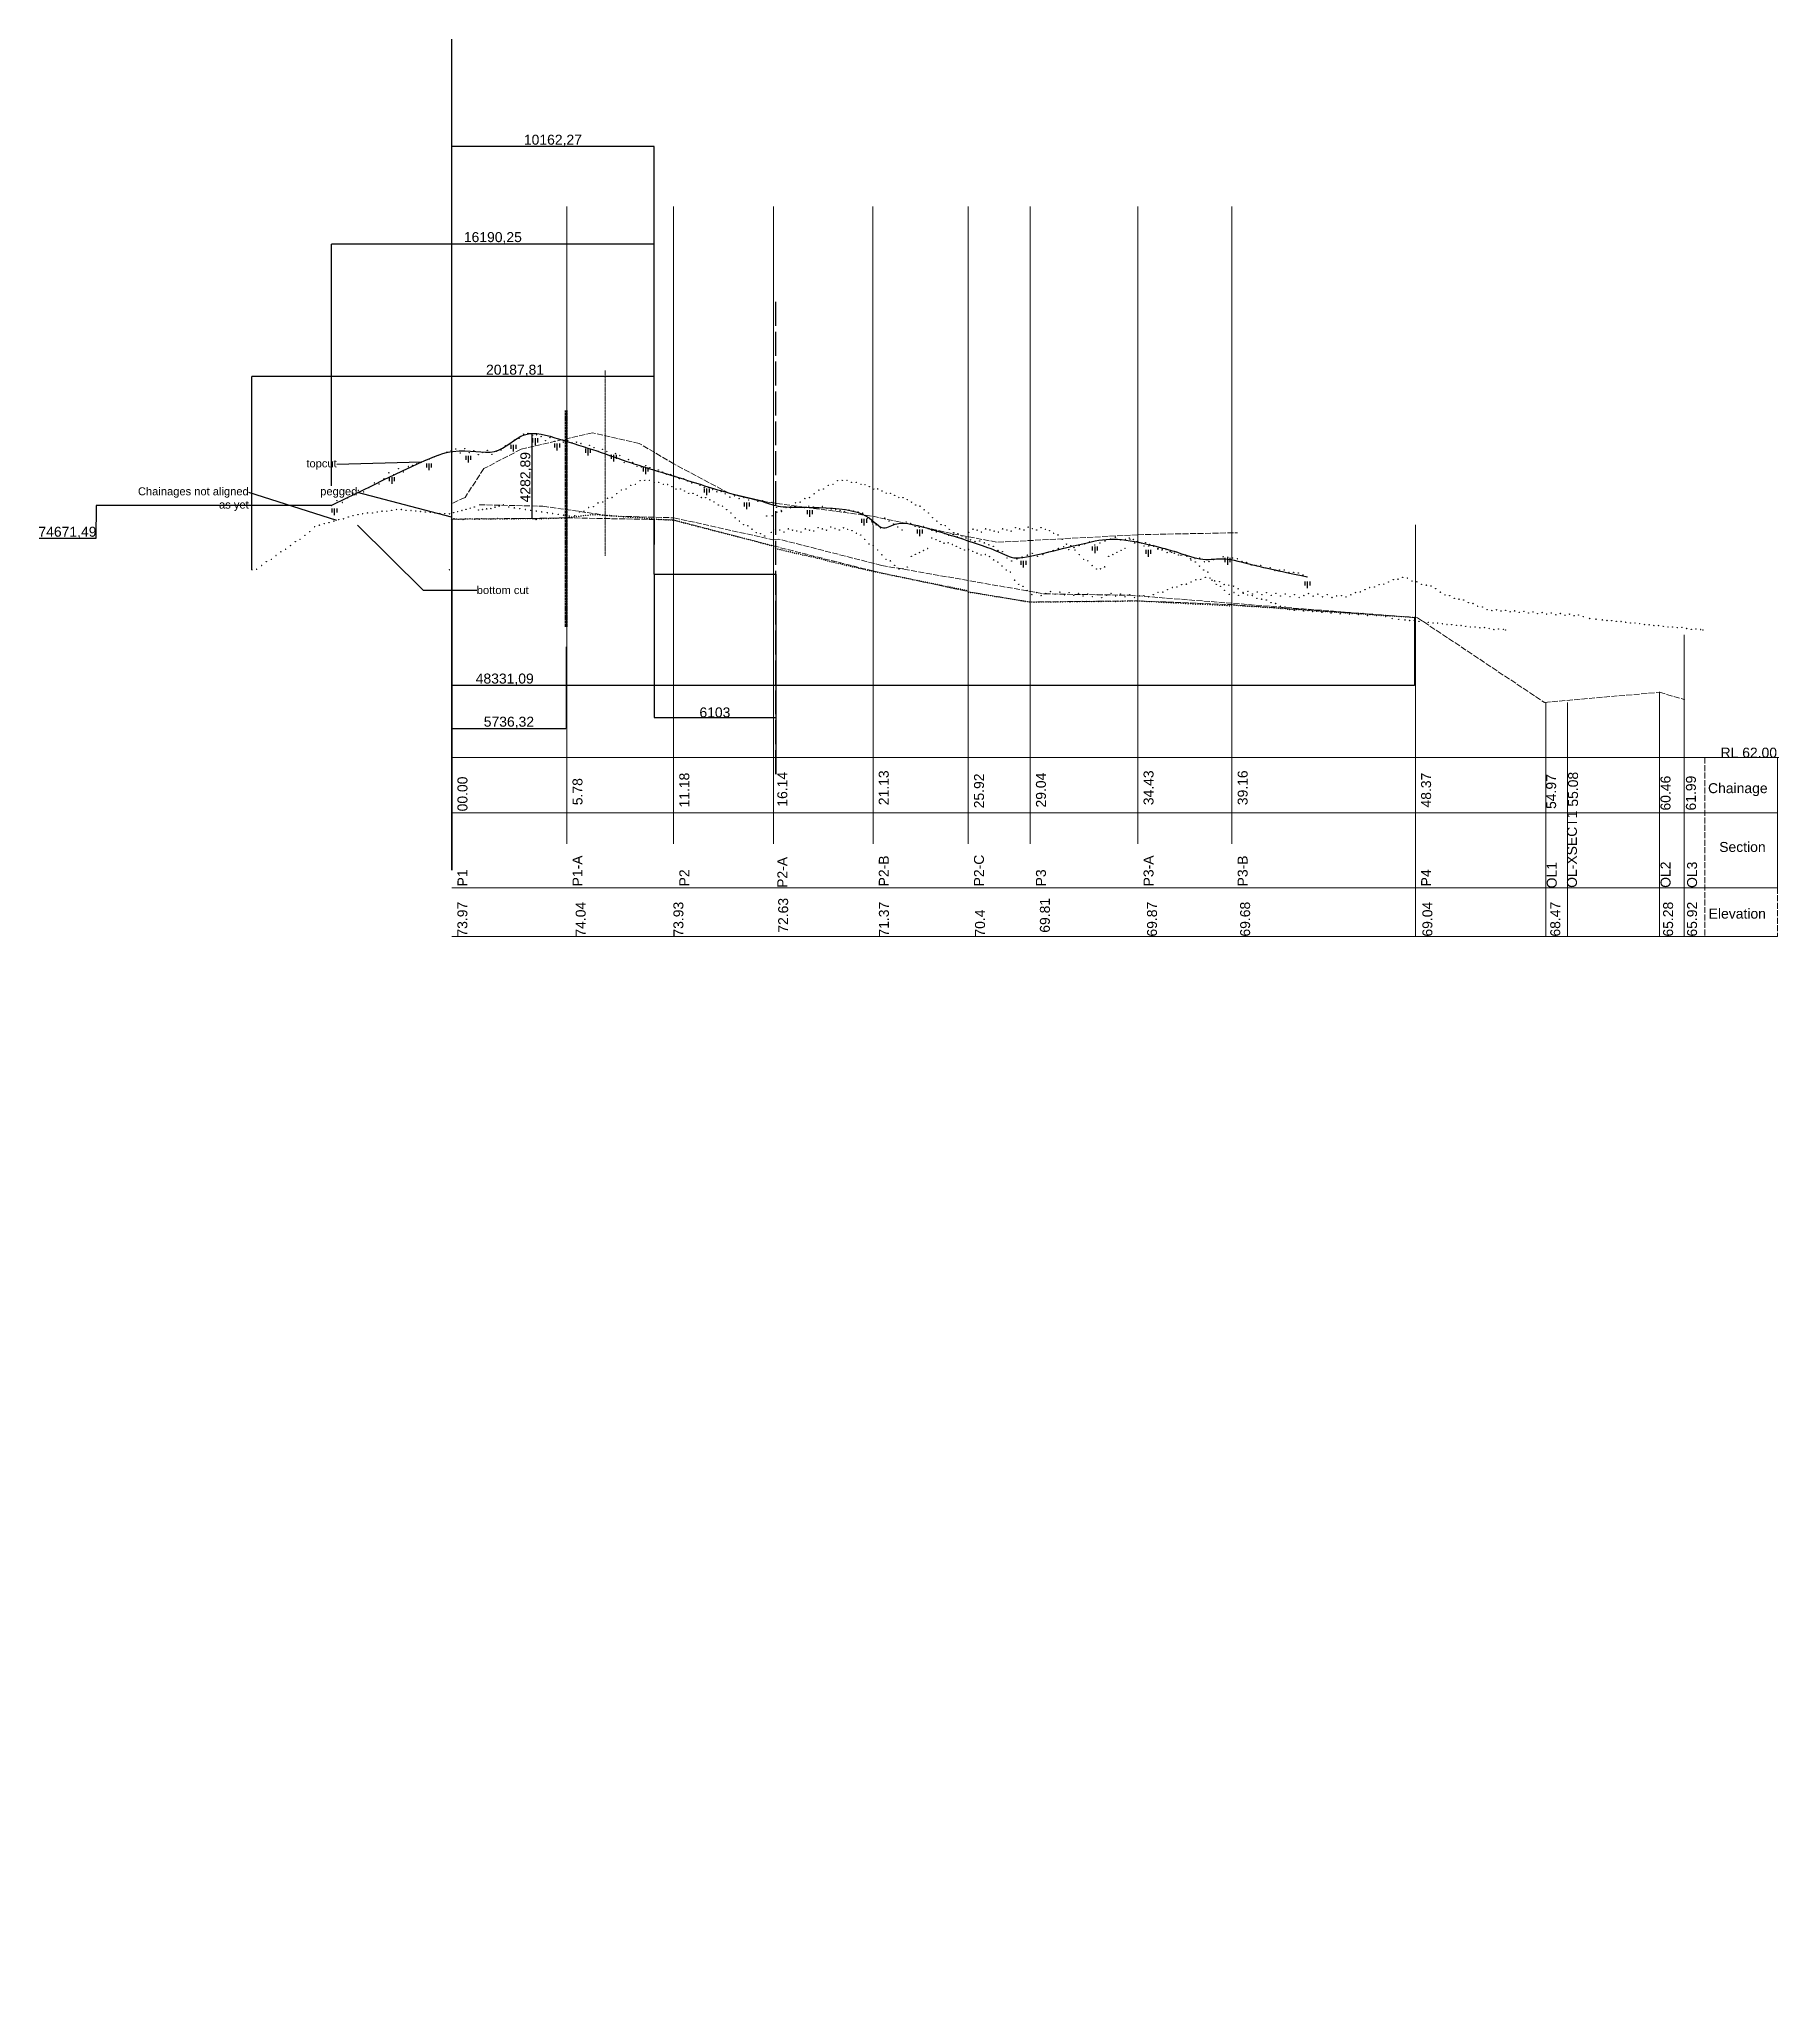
# Model space of a CAD drawing. Header units: millimetres. Extents: x -20594 to 247192, y 0 to 159211.
# Drawn here: x -20594 to 66737, y 0 to 98082 of the extents above; entities that cross this region are included whole.
import ezdxf
from ezdxf import colors
from ezdxf.entities.mleader import LeaderData, LeaderLine
from ezdxf.math import Vec2, Vec3

# ---------------------------------------------------------------- set-up
doc = ezdxf.new("R2010")
doc.units = ezdxf.units.MM
doc.header["$PDMODE"] = 35
doc.header["$PDSIZE"] = 10
doc.linetypes.add('ACAD_ISO02W100', pattern=[15, 12, -3])
doc.layers.add('VIEWPORTS', color=7, linetype='Continuous')
doc.styles.get("Standard").update_dxf_attribs({"font": 'arial.ttf'})
doc.dimstyles.new('ISO-25', dxfattribs={"dimtxt": 2.5, "dimasz": 2.5, "dimexe": 1.25, "dimexo": 0.625, "dimtad": 1, "dimtxsty": 'Standard', "dimcen": 2.5, "dimadec": 0, "dimazin": 0, "dimtfac": 1, "dimtmove": 0, "dimatfit": 3, "dimfxl": 1, "dimarcsym": 0})

msp = doc.modelspace()

# ---------------------------------------------------------------- texts
at = {"linetype": 'ACAD_ISO02W100', "lineweight": 0}
for s, p in [('RL 62.00', (63807.928, 62011.523)), ('Chainage', (63179.286, 60228.488)), ('Section', (63740.807, 57277.379)), ('Elevation', (63211.762, 53929.726))]:
    msp.add_text(s, height=500, dxfattribs=at).set_placement(p)
for s, p in [('P1               00.00', (906.681, 55547.092)), ('P1-A             5.78', (6680.906, 55547.092)), ('P2                11.18', (12042.633, 55547.092)), ('P2-A             16.14', (16962.353, 55473.601)), ('P2-B             21.13', (22054.242, 55547.092)), ('P2-C            25.92', (26833.448, 55547.092)), ('P3                29.04', (29943.919, 55547.092)), ('P3-A             34.43', (35344.635, 55547.092)), ('P3-B             39.16', (40067.847, 55547.092)), ('P4                48.37', (49277.053, 55547.092)), ('                     54.97', (55553.316, 55359.873)), ('                     55.08', (56652.67, 55474.292)), ('                    60.46', (61295.015, 55474.353)), ('                    61.99', (62569.183, 55474.393)), ('OL-XSECT1', (56598.192, 55474.282)), ('OL1', (55584.626, 55447.617)), ('OL2', (61296.493, 55474.361)), ('OL3', (62627.476, 55469.578)), (' 72.63', (17004.887, 53026.953)), (' 69.81', (30141.746, 53027.174)), ('73.97', (904.023, 53026.671)), ('74.04', (6840.69, 53026.773)), ('73.93', (11746.536, 53026.858)), ('71.37', (22060.561, 53027.035)), ('70.4', (26884.977, 53027.118)), ('69.87', (35518.637, 53027.266)), ('69.68', (40192.628, 53027.346)), ('69.04', (49341.785, 53027.503)), ('68.47', (55758.781, 53027.614)), ('65.28', (61424.451, 53027.711)), ('65.92', (62626.847, 53027.732))]:
    msp.add_text(s, height=500, rotation=90, dxfattribs=at).set_placement(p)

# ---------------------------------------------------------------- blocks, each defined once
blk = doc.blocks.new('*D2')
at = {"color": 0, "lineweight": -2, "transparency": 16777216}
for p, q in [((116, 73982), (116, 92683)), ((10275, 92682), (118, 92682)), ((10278, 73964), (10278, 92683))]:
    blk.add_line(p, q, dxfattribs=at)
at = {"color": 0, "transparency": 16777216}
for points in [[(118, 92683), (118, 92682), (116, 92682)], [(10275, 92683), (10275, 92682), (10278, 92682)]]:
    blk.add_solid(points, dxfattribs=at)
at = {"layer": 'Defpoints', "color": 0, "transparency": 16777216}
for p in [(116, 92682), (116, 73982), (10278, 73963)]:
    blk.add_point(p, dxfattribs=at)
at = {"color": 0, "transparency": 16777216, "insert": (5197, 92983), "char_height": 500, "attachment_point": 5}
blk.add_mtext('10162,27', dxfattribs=at)
blk = doc.blocks.new('*D3')
at = {"color": 0, "lineweight": -2, "transparency": 16777216}
for p, q in [((-9910, 71441), (-9910, 81139)), ((10275, 81137), (-9907, 81137)), ((10278, 75833), (10278, 81139))]:
    blk.add_line(p, q, dxfattribs=at)
at = {"color": 0, "lineweight": 100, "transparency": 16777216}
for points in [[(-9907, 81138), (-9907, 81137), (-9910, 81137)], [(10275, 81138), (10275, 81137), (10278, 81137)]]:
    blk.add_solid(points, dxfattribs=at)
at = {"layer": 'Defpoints', "color": 0, "lineweight": 100, "transparency": 16777216}
for p in [(-9910, 81137), (10278, 75832), (-9910, 71441)]:
    blk.add_point(p, dxfattribs=at)
at = {"color": 0, "transparency": 16777216, "insert": (3297, 81439), "char_height": 500, "attachment_point": 5}
blk.add_mtext('20187,81', dxfattribs=at)
blk = doc.blocks.new('*D4')
at = {"color": 0, "lineweight": -2, "transparency": 16777216}
for p, q in [((-5912, 75659), (-5912, 87794)), ((10275, 87793), (-5910, 87793)), ((10278, 80798), (10278, 87794))]:
    blk.add_line(p, q, dxfattribs=at)
at = {"color": 0, "lineweight": 100, "transparency": 16777216}
for points in [[(-5910, 87794), (-5910, 87793), (-5912, 87793)], [(10275, 87794), (10275, 87793), (10278, 87793)]]:
    blk.add_solid(points, dxfattribs=at)
at = {"layer": 'Defpoints', "color": 0, "lineweight": 100, "transparency": 16777216}
for p in [(-5912, 87793), (10278, 80797), (-5912, 75658)]:
    blk.add_point(p, dxfattribs=at)
at = {"color": 0, "transparency": 16777216, "insert": (2183, 88094), "char_height": 500, "attachment_point": 5}
blk.add_mtext('16190,25', dxfattribs=at)
blk = doc.blocks.new('*D5')
at = {"color": 0, "lineweight": -2, "transparency": 16777216}
for p, q in [((118, 73487), (118, 65632)), ((48449, 69042), (48449, 65632)), ((48447, 65633), (121, 65633))]:
    blk.add_line(p, q, dxfattribs=at)
at = {"color": 0, "lineweight": 100, "transparency": 16777216}
for points in [[(121, 65633), (121, 65633), (118, 65633)], [(48447, 65633), (48447, 65633), (48449, 65633)]]:
    blk.add_solid(points, dxfattribs=at)
at = {"layer": 'Defpoints', "color": 0, "lineweight": 100, "transparency": 16777216}
for p in [(118, 73488), (48449, 69042), (118, 65633)]:
    blk.add_point(p, dxfattribs=at)
at = {"color": 0, "transparency": 16777216, "insert": (2779, 65934), "char_height": 500, "attachment_point": 5}
blk.add_mtext('48331,09', dxfattribs=at)
blk = doc.blocks.new('*D6')
at = {"color": 0, "lineweight": -2, "transparency": 16777216}
for p, q in [((3944, 78288), (4160, 78288)), ((4159, 74008), (4159, 78286)), ((4394, 74005), (4158, 74005))]:
    blk.add_line(p, q, dxfattribs=at)
at = {"color": 0, "lineweight": 100, "transparency": 16777216}
for points in [[(4159, 78286), (4159, 78286), (4159, 78288)], [(4159, 74008), (4159, 74008), (4159, 74005)]]:
    blk.add_solid(points, dxfattribs=at)
at = {"layer": 'Defpoints', "color": 0, "lineweight": 100, "transparency": 16777216}
for p in [(3943, 78288), (4159, 78288), (4395, 74005)]:
    blk.add_point(p, dxfattribs=at)
at = {"color": 0, "transparency": 16777216, "insert": (3858, 76089), "char_height": 500, "attachment_point": 5, "rotation": 90}
blk.add_mtext('4282,89', dxfattribs=at)
blk = doc.blocks.new('*D7')
at = {"color": 0, "lineweight": -2, "transparency": 16777216}
for p, q in [((10278, 71222), (10278, 64020)), ((16381, 71222), (16381, 64020)), ((10280, 64021), (16378, 64021))]:
    blk.add_line(p, q, dxfattribs=at)
at = {"color": 0, "lineweight": 100, "transparency": 16777216}
for points in [[(10280, 64021), (10280, 64020), (10278, 64021)], [(16378, 64021), (16378, 64020), (16381, 64021)]]:
    blk.add_solid(points, dxfattribs=at)
at = {"layer": 'Defpoints', "color": 0, "lineweight": 100, "transparency": 16777216}
for p in [(10278, 71222), (16381, 71222), (16381, 64021)]:
    blk.add_point(p, dxfattribs=at)
at = {"color": 0, "transparency": 16777216, "insert": (13329, 64277), "char_height": 500, "attachment_point": 5}
blk.add_mtext('6103', dxfattribs=at)
blk = doc.blocks.new('*D8')
at = {"color": 0, "lineweight": -2, "transparency": 16777216}
for p, q in [((-17734, 74671), (-17739, 73003)), ((-5913, 74671), (-17734, 74671)), ((-17739, 73003), (-20594, 73003))]:
    blk.add_line(p, q, dxfattribs=at)
at = {"layer": 'Defpoints', "color": 0, "lineweight": 100, "transparency": 16777216}
for p in [(-5912, 74671), (-17744, 73003), (0, 0)]:
    blk.add_point(p, dxfattribs=at)
at = {"color": 0, "transparency": 16777216, "insert": (-19170, 73304), "char_height": 500, "attachment_point": 5}
blk.add_mtext('74671,49', dxfattribs=at)
blk = doc.blocks.new('*D9')
at = {"color": 0, "lineweight": -2, "ltscale": 100, "transparency": 16777216}
for p, q in [((121, 67581), (121, 63465)), ((5857, 67581), (5857, 63465)), ((123, 63466), (5854, 63466))]:
    blk.add_line(p, q, dxfattribs=at)
at = {"color": 0, "lineweight": 100, "ltscale": 100, "transparency": 16777216}
for points in [[(123, 63466), (123, 63466), (121, 63466)], [(5854, 63466), (5854, 63466), (5857, 63466)]]:
    blk.add_solid(points, dxfattribs=at)
at = {"layer": 'Defpoints', "color": 0, "lineweight": 100, "ltscale": 100, "transparency": 16777216}
for p in [(121, 67582), (5857, 67582), (5857, 63466)]:
    blk.add_point(p, dxfattribs=at)
at = {"color": 0, "lineweight": 100, "ltscale": 100, "transparency": 16777216, "insert": (2989, 63767), "char_height": 500, "attachment_point": 5}
blk.add_mtext('5736,32', dxfattribs=at)

# ---------------------------------------------------------------- dimensions: what is measured, and where the dimension line sits
at = {"color": 30, "true_color": 0xf8991e}
for base, p1, p2, picture, middle in [((115.652, 92682.168), (10277.918, 73963.147), (115.652, 73981.523), '*D2', (5196.785, 92682.168)), ((-5912.334, 87793.149), (10277.918, 80797.235), (-5912.334, 75658.133), '*D4', (2182.792, 87793.149)), ((-9909.893, 81137.427), (10277.918, 75832.473), (-9909.893, 71440.72), '*D3', (3297.402, 81137.427)), ((118.152, 65633.07), (48449.238, 69042.228), (118.152, 73487.678), '*D5', (2779.021, 65633.07)), ((16380.918, 64020.913), (10277.918, 71222.348), (16380.918, 71222.348), '*D7', (13329.418, 64020.913))]:
    dim = msp.add_linear_dim(base=base, p1=p1, p2=p2, dimstyle='ISO-25', override={"dimtxt": 500}, dxfattribs=at)
    dim.commit()
    dim.dimension.update_dxf_attribs({"geometry": picture, "text_midpoint": middle, "dimtype": 160})
dim = msp.add_linear_dim(base=(4159.019000701, 78288.079), p1=(4394.759175567, 74005.194), p2=(3942.966802779, 78288.079), angle=90, dimstyle='ISO-25', override={"dimtxt": 500}, dxfattribs=at)
dim.commit()
dim.dimension.update_dxf_attribs({"geometry": '*D6', "text_midpoint": (4159.019000701, 76088.838788322), "dimtype": 160})
dim = msp.add_ordinate_dim(feature_location=(-5912.334, 74671.49), offset=(-11831.76, -1668.292), dtype=0, origin=(0, 0), dimstyle='ISO-25', override={"dimtxt": 500}, dxfattribs=at)
dim.commit()
dim.dimension.update_dxf_attribs({"geometry": '*D8', "text_midpoint": (-19169.515, 73304.301)})
at = {"color": 4, "lineweight": 100, "ltscale": 100}
dim = msp.add_linear_dim(base=(5856.968, 63466.078), p1=(120.652, 67582.009), p2=(5856.968, 67582.009), dimstyle='ISO-25', override={"dimtxt": 500}, dxfattribs=at)
dim.commit()
dim.dimension.update_dxf_attribs({"geometry": '*D9', "text_midpoint": (2988.81, 63767.181)})

# ---------------------------------------------------------------- linework, layer by layer
at = {"color": 30, "true_color": 0xf8991e}
msp.add_line((120.652, 56357.962), (120.652, 98081.712), dxfattribs=at)
at = {"color": 7, "linetype": 'Continuous', "lineweight": 0}
for p, q in [((119.263, 89675.179), (121.319, 57675.743)), ((5896.107, 89675.179), (5896.149, 57675.842)), ((11257.834, 89675.179), (11257.834, 57675.934)), ((16263.031, 89675.179), (16263.031, 57676.02)), ((21252.847, 89675.179), (21268.744, 57676.106)), ((26048.649, 89675.179), (26048.649, 57676.188)), ((29159.12, 89675.179), (29159.12, 57676.242)), ((34559.836, 89675.179), (34559.836, 57676.334)), ((39283.048, 89675.179), (39283.14, 57676.415)), ((16053.572, 74821.624), (14038.607, 75281.684)), ((116.213, 62011.523), (66737.089, 62011.523)), ((116.419, 59238.43), (66664.34, 59243.052))]:
    msp.add_line(p, q, dxfattribs=at)
at = {"color": 40, "true_color": 0xf8d731}
for p, q in [((10277.918, 71222.348), (10277.918, 89660.003)), ((115.652, 71222.348), (115.652, 79764.013)), ((3083.253, 77720.6), (3083.253, 77518.207)), ((3203.267, 77720.6), (3203.267, 77383.279)), ((3330.781, 77720.6), (3330.781, 77518.207)), ((4179.81, 78039.853), (4179.81, 77837.46)), ((4299.824, 78039.853), (4299.824, 77702.532)), ((4427.338, 78039.853), (4427.338, 77837.46)), ((5279.492, 77773.582), (5279.492, 77571.189)), ((5399.505, 77773.582), (5399.505, 77436.26)), ((5527.02, 77773.582), (5527.02, 77571.189)), ((6827.716, 77517.909), (6827.716, 77315.516)), ((6947.73, 77517.909), (6947.73, 77180.587)), ((7075.244, 77517.909), (7075.244, 77315.516)), ((-1155.144, 76781.535), (-1155.144, 76579.142)), ((-1035.13, 76781.535), (-1035.13, 76444.213)), ((-907.615, 76781.535), (-907.615, 76579.142)), ((819.272, 77160.986), (819.272, 76958.593)), ((939.286, 77160.986), (939.286, 76823.664)), ((1066.8, 77160.986), (1066.8, 76958.593)), ((8122.394, 77206.535), (8122.394, 77004.142)), ((8242.407, 77206.535), (8242.407, 76869.213)), ((8369.922, 77206.535), (8369.922, 77004.142)), ((9722.028, 76580.586), (9722.028, 76378.193)), ((9842.042, 76580.586), (9842.042, 76243.264)), ((9969.556, 76580.586), (9969.556, 76378.193)), ((-3015.651, 76085.874), (-3015.651, 75883.481)), ((-2895.637, 76085.874), (-2895.637, 75748.553)), ((-2768.122, 76085.874), (-2768.122, 75883.481)), ((12786.787, 75515.773), (12786.787, 75313.38)), ((12906.801, 75515.773), (12906.801, 75178.451)), ((13034.316, 75515.773), (13034.316, 75313.38)), ((14799.059, 74816.047), (14799.059, 74613.654)), ((14919.073, 74816.047), (14919.073, 74478.725)), ((15046.588, 74816.047), (15046.588, 74613.654)), ((-5900.561, 74524.569), (-5900.561, 74322.176)), ((-5780.548, 74524.569), (-5780.548, 74187.248)), ((-5653.033, 74524.569), (-5653.033, 74322.176)), ((115.652, 73981.523), (115.652, 72615.087)), ((10277.918, 73994.167), (10277.918, 72710.826)), ((17955.232, 74440.056), (17955.232, 74237.663)), ((18075.245, 74440.056), (18075.245, 74102.735)), ((18202.76, 74440.056), (18202.76, 74237.663)), ((20682.619, 74005.325), (20682.619, 73802.932)), ((20802.633, 74005.325), (20802.633, 73668.003)), ((20930.147, 74005.325), (20930.147, 73802.932)), ((115.652, 72615.087), (115.652, 71222.348)), ((23478.169, 73464.771), (23478.169, 73262.378)), ((23598.183, 73464.771), (23598.183, 73127.449)), ((23725.697, 73464.771), (23725.697, 73262.378)), ((32271.23, 72615.027), (32271.23, 72412.634)), ((32391.244, 72615.027), (32391.244, 72277.706)), ((32518.759, 72615.027), (32518.759, 72412.634)), ((28680.65, 71895.867), (28680.65, 71693.474)), ((28800.664, 71895.867), (28800.664, 71558.546)), ((28928.178, 71895.867), (28928.178, 71693.474)), ((34954.056, 72435.484), (34954.056, 72233.091)), ((35074.07, 72435.484), (35074.07, 72098.162)), ((35201.584, 72435.484), (35201.584, 72233.091)), ((38932.339, 72032.53), (38932.339, 71830.137)), ((39052.352, 72032.53), (39052.352, 71695.208)), ((39179.867, 72032.53), (39179.867, 71830.137)), ((10277.918, 71222.348), (16380.918, 71222.348)), ((16380.918, 71222.348), (16380.918, 61188.418)), ((42936.574, 70849.349), (42936.574, 70646.956)), ((43056.588, 70849.349), (43056.588, 70512.028)), ((43184.103, 70849.349), (43184.103, 70646.956)), ((120.652, 65632.653), (120.652, 56357.962))]:
    msp.add_line(p, q, dxfattribs=at)
at = {"color": 30, "linetype": 'ACAD_ISO02W100', "ltscale": 100, "true_color": 0xf8991e}
msp.add_line((16380.918, 61188.418), (16380.918, 84966.998), dxfattribs=at)
at = {"color": 4, "linetype": 'ACAD_ISO02W100', "lineweight": 100}
msp.add_line((5856.968, 68575), (5856.968, 79435.186), dxfattribs=at)
at = {"color": 7, "linetype": 'ACAD_ISO02W100', "lineweight": 0, "ltscale": 25}
for p, q in [((9535.018, 77782.011), (7176.909, 78322.082)), ((11273.245, 76751.877), (9535.018, 77782.011)), ((14038.607, 75281.684), (11273.245, 76751.877))]:
    msp.add_line(p, q, dxfattribs=at)
at = {"color": 30, "true_color": 0xf26722}
msp.add_line((4595.419, 74011.921), (4595.419, 74045.475), dxfattribs=at)
at = {"lineweight": 0, "ltscale": 800}
for p, q in [((48492.255, 73699.946), (48492.53, 57676.574)), ((48487.777, 69050.87), (48488.052, 53027.497)), ((61987.777, 64931.523), (61987.777, 68168.748)), ((55043.016, 64781.523), (55043.016, 53027.61)), ((56120.057, 53027.628), (56120.057, 64781.523)), ((60741.777, 65291.523), (60741.988, 53027.708)), ((61987.777, 64931.523), (61987.982, 53027.729)), ((56119.916, 63650.726), (56120.099, 53027.628))]:
    msp.add_line(p, q, dxfattribs=at)
at = {"linetype": 'ACAD_ISO02W100', "lineweight": 0, "ltscale": 1250}
msp.add_line((66664.34, 62011.523), (66664.34, 55474.258), dxfattribs=at)
at = {"color": 7, "linetype": 'Continuous', "lineweight": 0, "ltscale": 1000}
for p, q in [((116.714, 55473.321), (66664.34, 55474.463)), ((116.714, 53026.666), (66664.34, 53027.809))]:
    msp.add_line(p, q, dxfattribs=at)
at = {"color": 7, "linetype": 'ACAD_ISO02W100', "lineweight": 0, "ltscale": 25}
for points in [[(7176.909, 78322.082), (3604.242, 77491.973), (1734.998, 76521.847), (784.873, 75071.657), (114.786, 74758.616)], [(1495.786, 74708.341), (4695.385, 74631.599), (8112.832, 74141.535)], [(16053.572, 74821.624), (21248.37, 74131.534), (25698.946, 73161.407), (27523.82, 72821.363), (34555.29, 73201.412), (39558.429, 73301.425)], [(114.786, 73981.514), (5140.574, 74031.521), (5891.63, 74051.524), (11253.357, 73941.509), (16258.553, 72641.339), (21248.37, 71381.174), (26044.172, 70341.038), (29154.643, 69820.97), (34555.358, 69880.978), (39278.571, 69690.953), (48487.777, 69050.87)], [(8112.832, 74141.535), (11273.119, 74051.524), (16222.439, 72951.38)], [(21698.006, 71661.211), (16515.509, 72981.384), (16222.914, 72947.301)], [(21698.006, 71661.211), (29878.181, 70231.024), (34133.265, 70162.568), (48596.817, 69030.867)], [(66664.34, 55473.321), (66664.34, 53026.666)]]:
    msp.add_lwpolyline(points, dxfattribs=at)
at = {"color": 6, "linetype": 'ACAD_ISO02W100', "lineweight": 0, "ltscale": 25}
msp.add_lwpolyline([(48596.817, 69030.867), (54964.777, 64781.523), (60741.777, 65291.523), (61987.777, 64931.523)], dxfattribs=at)
at = {"linetype": 'ACAD_ISO02W100', "lineweight": 0, "ltscale": 25}
msp.add_lwpolyline([(63011.039, 62011.523), (63011.193, 53027.747)], dxfattribs=at)
at = {"color": 40, "true_color": 0xf8d731}
msp.add_open_spline([(-5905.649, 74678.171), (-1624.885, 76770.19), (319.749, 77763.438), (2397.564, 76985.412), (3684.984, 78581.758), (5501.627, 78003.534), (7478.123, 77401.506), (9010.607, 76825.498), (11333.705, 76131.276), (14320.319, 75173.161), (15726.636, 74913.734), (16429.794, 74580.358), (17588.636, 74590.614), (20887.516, 74520.432), (21639.388, 73333.163), (22297.979, 73748.757), (22943.198, 73847.939), (24864.426, 73273.522), (27773.161, 72352.338), (28232.489, 71890.308), (30055.06, 72320.925), (32138, 72848.979), (33439.837, 73084.72), (35334.985, 72665.037), (36502.686, 72347.764), (37903.926, 71849.674), (38847.419, 72101.921), (40262.659, 71687.271), (41442.025, 71426.071), (43058.77, 71091.602)], degree=3, dxfattribs=at)
for p in [(319.749, 77507.882), (773.283, 77520.243), (2814.187, 77672.077), (3040.955, 77750.691), (3267.722, 77962.268), (3494.489, 78040.882), (3721.256, 78252.458), (3942.967, 78288.079), (4164.677, 78170.169), (4386.388, 78217.855), (4608.099, 78133.319), (4829.809, 77923.978), (5051.52, 78069.648), (5273.231, 77887.127), (5494.942, 77996.853), (5716.652, 77850.277), (5938.363, 77924.058), (6160.074, 77813.426), (6381.784, 77851.263), (6603.495, 77775.851), (6820.48, 77583.115), (7037.466, 77684.78), (7254.451, 77577.909), (7688.423, 77484.996), (-2550.686, 76518.649), (-2062.709, 76622.553), (-1847.14, 76679.706), (-1631.571, 76763.509), (-1416.002, 76847.312), (-1200.433, 76931.115), (-984.864, 77014.918), (-769.295, 77098.721), (-553.726, 77182.524), (-338.157, 77266.327), (-122.588, 77346.635), (92.981, 77417.95), (546.516, 77303.266), (1000.05, 77315.626), (1226.817, 77424.115), (1453.584, 77219.498), (1680.352, 77327.987), (1907.119, 77436.475), (2133.886, 77231.859), (2360.653, 77381.887), (2587.42, 77460.501), (7471.437, 77394.825), (7905.408, 77378.126), (8122.394, 77206.535), (8339.379, 77285.213), (8556.365, 77178.342), (8773.35, 76827.479), (8990.336, 76978.559), (9207.321, 76829.956), (9424.307, 76639.189), (9641.292, 76604.725), (9858.278, 76669.207), (10068.098, 76562.127), (-4038.342, 75575.818), (-3770.629, 75802.256), (-3526.64, 75744.739), (-3282.652, 76005.817), (-3038.663, 76312.314), (-2794.675, 76209.379), (-2306.697, 76355.424), (10277.918, 76455.046), (10487.739, 76450.441), (10697.559, 76343.361), (10907.379, 76236.28), (11117.199, 76232.875), (11327.019, 76124.595), (11536.839, 76017.515), (11746.66, 76016.181), (11956.48, 75905.829), (12166.3, 75798.749), (12376.12, 75799.487), (12585.94, 75687.064), (12795.761, 75579.983), (13005.581, 75582.793), (-5912.334, 74671.49), (-5644.621, 74910.564), (-5376.908, 74820.109), (-5109.195, 75045.259), (-4841.482, 75282.342), (-4573.768, 75423.113), (-4306.055, 75350.669), (13215.401, 75468.298), (13425.221, 75361.218), (13635.041, 75366.099), (13844.861, 75252.117), (14079.247, 75096.816), (14313.634, 75166.48), (14548.02, 75023.248), (14782.406, 75080.004), (15016.792, 74949.681), (15251.178, 74993.529), (15485.564, 74876.113), (15719.95, 74907.053), (15954.336, 74801.086), (16188.722, 74820.577), (16423.108, 74573.677), (16891.88, 74580.857), (17121.904, 74550.792), (17351.927, 74626.929), (17581.951, 74583.933), (17811.974, 74552.611), (18041.997, 74633.267), (18272.021, 74590.271), (18502.044, 74553.612), (18724.288, 74620.643), (18946.531, 74536.282), (11645.693, 73832.399), (16657.494, 74432.889), (19168.774, 74494.102), (19391.018, 74451.921), (19613.261, 74412.041), (19835.505, 74373.617), (20057.748, 74438.031), (20279.991, 74395.851), (20511.19, 74340.093), (20742.388, 74281.314), (20973.586, 74016.896), (21204.784, 73862.53), (21422.086, 73708.163), (21639.388, 73553.797), (21856.69, 74035.237), (22073.991, 73896.442), (22291.293, 73742.076), (22508.595, 73587.71), (22943.198, 73847.939), (23160.5, 73775.988), (23377.802, 73621.622), (23595.104, 73581.33), (23805.543, 73610.801), (22725.897, 73433.344), (24015.983, 73517.443), (24226.422, 73424.086), (24436.862, 73330.728), (24647.301, 73360.199), (24857.741, 73266.841), (25068.18, 73173.484), (25278.62, 73202.954), (25489.059, 73109.597), (25699.499, 73016.239), (25929.163, 73045.71), (26158.827, 72952.352), (26388.491, 72858.995), (26618.155, 72888.466), (26847.819, 72795.108), (27077.483, 72701.75), (27307.147, 72615.775), (30829.477, 72606.557), (31610.579, 72647.422), (31870.947, 72744.86), (32131.314, 72842.298), (32391.681, 72688.288), (32652.049, 72785.726), (32912.416, 72883.164), (33172.784, 72980.601), (33433.151, 73078.039), (33693.519, 72933.024), (33927.059, 72960.842), (34160.599, 72975.629), (34394.139, 72794.812), (34627.679, 72809.599), (34861.219, 72628.782), (35094.759, 72643.569), (35328.299, 72658.356), (27536.811, 72414.058), (27766.475, 72345.657), (27996.139, 72037.637), (28225.803, 71883.627), (28486.17, 71981.065), (28746.538, 72078.503), (29006.905, 72175.94), (29267.273, 72273.378), (29527.64, 72119.368), (29788.007, 72216.806), (30048.375, 72314.244), (30308.742, 72411.681), (30569.11, 72509.119), (31089.844, 72452.547), (31350.212, 72549.985), (35561.84, 72477.539), (35795.38, 72492.326), (36028.92, 72311.509), (36262.46, 72326.296), (36496, 72341.083), (36729.54, 72160.266), (36963.08, 72175.053), (37196.62, 71994.236), (37430.161, 72009.023), (37663.701, 72023.81), (37897.241, 71842.993), (38133.114, 71857.78), (38368.987, 71956.603), (38604.86, 71983.638), (38840.734, 72095.24), (39076.607, 72073.268), (39312.48, 72032.973), (39548.353, 71992.678), (39784.226, 71856.782), (40020.1, 71816.486), (40255.973, 71680.59), (40491.846, 71655.593), (40727.719, 71661.884), (40963.592, 71537.491), (41199.466, 71543.782), (41435.339, 71419.39), (41671.212, 71425.68), (41907.085, 71431.971), (42142.958, 71307.578), (42378.832, 71313.869), (42614.705, 71282.465), (42850.578, 71175.403), (43052.085, 71084.921), (43052.085, 71084.921)]:
    msp.add_point(p)
at = {"color": 6}
for p in [(9105.95, 75681.718), (9340.343, 75723.786), (9574.737, 75912.677), (9809.131, 75937.765), (10043.525, 75937.484), (10277.918, 75832.473), (10512.312, 75830.984), (10746.706, 75723.903), (10958.396, 75719.298), (11170.086, 75612.218), (1044.79, 74533.712), (1252.441, 74590.481), (2290.693, 74584.094), (2498.344, 74640.863), (2705.994, 74699.779), (2981.935, 74592.155), (3257.876, 74551.026), (6996.406, 74568.992), (7230.8, 74611.059), (7465.193, 74799.95), (7699.587, 74842.018), (7933.981, 75030.909), (8168.375, 75072.977), (8402.768, 75261.868), (8637.162, 75450.759), (8871.556, 75492.827), (11381.776, 75505.137), (11593.467, 75500.532), (11805.157, 75393.452), (12016.847, 75286.372), (12228.537, 75281.767), (12440.227, 75174.686), (12651.917, 75067.606), (12863.608, 75063.001), (13075.298, 74955.921), (13286.988, 74848.84), (13498.678, 74690.228), (13710.368, 74635.052), (-6765.659, 73599.8), (-6523.795, 73680.683), (-6281.931, 73756.898), (-6040.066, 73808.194), (-5798.202, 73884.41), (-5556.338, 73960.625), (-5314.474, 74011.921), (-5072.61, 74088.136), (-4830.746, 74164.351), (-4588.882, 74209.623), (-4347.017, 74252.617), (-4105.153, 74295.611), (-3863.289, 74295.812), (-3621.425, 74338.806), (-3379.561, 74381.8), (-3137.697, 74382.001), (-2895.833, 74424.995), (-2653.968, 74467.989), (-2412.104, 74465.401), (-2170.24, 74433.777), (-1928.376, 74414.146), (-1686.512, 74394.514), (-1444.648, 74362.891), (-1202.783, 74343.259), (-960.919, 74323.627), (-719.055, 74292.004), (-477.191, 74272.372), (-235.327, 74252.741), (6.537, 74255.205), (214.188, 74306.638), (421.838, 74363.407), (629.489, 74420.175), (837.139, 74476.944), (1460.091, 74441.698), (1667.742, 74470.992), (1875.392, 74500.286), (2083.043, 74529.58), (3533.817, 74509.896), (3809.757, 74468.766), (4085.698, 74427.636), (4361.639, 74386.507), (4637.58, 74345.377), (4913.521, 74304.247), (5189.461, 74263.117), (5465.402, 74221.988), (5741.343, 74180.858), (6017.284, 74139.728), (6293.225, 74157.756), (6527.618, 74338.033), (6762.012, 74380.1), (13922.058, 74460.82), (14133.749, 74286.588), (14345.439, 74057.179), (14557.129, 73882.947), (14768.819, 73708.715), (14980.509, 73653.539), (19144.502, 73585.663), (19784.963, 73552.454), (-7974.98, 72663.112), (-7733.115, 72853.061), (-7491.251, 72975.341), (-7249.387, 73165.29), (-7007.523, 73355.24), (15192.2, 73479.306), (15403.89, 73305.074), (15615.58, 73249.898), (15827.27, 73136.21), (16155.686, 73319.89), (16369.173, 73479.8), (16582.66, 73441.416), (16796.146, 73331.837), (17009.633, 73496.783), (17223.12, 73441.616), (17436.607, 73386.449), (17650.094, 73331.282), (17863.581, 73496.229), (18077.068, 73441.062), (18290.555, 73385.895), (18504.041, 73550.841), (18717.528, 73495.674), (18931.015, 73440.507), (19357.989, 73510.687), (19571.476, 73435.712), (19998.449, 73477.479), (20211.936, 73402.503), (20425.423, 73275.882), (20638.91, 73194.478), (20852.397, 72965.989), (21065.884, 72737.499), (21279.371, 72656.095), (24214.677, 73036.946), (24420.283, 72962.243), (24625.888, 72868.885), (24831.494, 72775.528), (25037.1, 72804.998), (25242.706, 72711.641), (25448.312, 72618.283), (-9426.164, 71658.754), (-9184.3, 71848.703), (-8942.436, 71970.984), (-8700.572, 72160.933), (-8458.708, 72350.882), (-8216.844, 72473.162), (21492.858, 72427.605), (21706.344, 72199.116), (21922.216, 71970.627), (22138.088, 71889.222), (22353.959, 71660.733), (22981.042, 71589.786), (23186.648, 72114.569), (23392.254, 72213.968), (23597.86, 72313.366), (23803.465, 72412.765), (24009.071, 72512.163), (25653.917, 72524.926), (25859.523, 72431.568), (26065.129, 72461.039), (26270.735, 72367.681), (26480.895, 72274.324), (26691.056, 72180.966), (26901.217, 72210.437), (27111.377, 72117.079), (27321.538, 71940.547), (27531.699, 71833.533), (27741.859, 71631.816), (-9909.893, 71440.72), (-9668.029, 71468.805), (22569.831, 71479.214), (22775.437, 71490.388), (27952.02, 71430.1), (28162.18, 71323.086), (28372.341, 70919.653), (28582.502, 70717.936), (28792.662, 70610.922), (36758.91, 70691.566), (36995.675, 70718.602), (37232.441, 70830.204), (37469.206, 70941.806), (37705.971, 70968.841), (37942.736, 71061.949), (38179.501, 71021.654), (38416.266, 70885.758), (38653.031, 70845.463), (38889.796, 70709.567), (39124.861, 70669.272), (39359.926, 70628.977), (29002.823, 70409.206), (29236.866, 70207.489), (29470.909, 70302.664), (29704.953, 70155.266), (29938.996, 70258.082), (30173.039, 70360.898), (30407.082, 70223.521), (30641.125, 70326.337), (30875.168, 70188.961), (31109.212, 70291.777), (31343.255, 70154.4), (31577.298, 70257.216), (31811.341, 70119.84), (32045.384, 70222.656), (32279.427, 70085.279), (32513.471, 70188.095), (32747.514, 70050.719), (32981.557, 70153.535), (33215.6, 70256.351), (33449.643, 70118.974), (33683.686, 70221.79), (33917.73, 70084.414), (34154.495, 70187.23), (34391.26, 70049.853), (34628.025, 70130.289), (34864.79, 70145.076), (35101.555, 70079.486), (35338.32, 70191.088), (35575.085, 70302.69), (35811.85, 70329.726), (36048.615, 70441.327), (36285.38, 70552.929), (36522.145, 70579.965), (39594.991, 70493.081), (39830.055, 70316.889), (40065.12, 70180.993), (40300.185, 70140.698), (40535.25, 70004.802), (40770.315, 69964.507), (41005.38, 69924.212), (41240.445, 69788.316), (41475.51, 69748.021), (41710.574, 69612.124), (41945.639, 69571.829), (42180.704, 69435.933), (42415.769, 69402.713), (42650.834, 69434.915), (42879.925, 69368.575), (43109.016, 69407.987), (43338.107, 69334.71), (43567.199, 69381.059), (43796.29, 69300.846), (44025.381, 69354.13), (44254.472, 69268.114), (44483.563, 69327.202), (44712.654, 69241.186), (44941.746, 69300.274), (45170.837, 69214.258), (45399.928, 69273.346), (45629.019, 69187.33), (45858.11, 69246.418), (46087.201, 69160.402), (46316.293, 69219.49), (46545.384, 69133.474), (46774.475, 69175.439), (47003.566, 69086.169), (47323.765, 68995.891), (47643.964, 68962.146), (47964.164, 68928.401), (48199.12, 68894.656), (48434.077, 68884.736), (48669.033, 68850.991), (48903.99, 68841.072), (49138.946, 68807.326), (49373.903, 68773.581), (49608.859, 68763.662), (49843.816, 68729.916), (50078.772, 68696.171), (50313.729, 68686.252), (50548.685, 68652.506), (50783.642, 68647.446), (51018.598, 68608.842), (51253.555, 68575.097), (51488.512, 68570.764), (51723.468, 68531.432), (51958.425, 68549.4), (52193.381, 68494.083), (52428.338, 68454.022), (52663.294, 68472.719), (52898.251, 68444.878), (53010.896, 68420.277), (53010.896, 68420.277)]:
    msp.add_point(p, dxfattribs=at)
at = {"color": 30, "true_color": 0xf8991e}
for p in [(19015.842, 75681.718), (19250.236, 75723.786), (19484.63, 75912.677), (19719.024, 75937.765), (19953.417, 75937.484), (20187.811, 75832.473), (20422.205, 75830.984), (20656.599, 75723.903), (20868.289, 75719.298), (21079.979, 75612.218), (16906.299, 74568.992), (17140.692, 74611.059), (17375.086, 74799.95), (17609.48, 74842.018), (17843.874, 75030.909), (18078.267, 75072.977), (18312.661, 75261.868), (18547.055, 75450.759), (18781.449, 75492.827), (21291.669, 75505.137), (21503.359, 75500.532), (21715.049, 75393.452), (21926.74, 75286.372), (22138.43, 75281.767), (22350.12, 75174.686), (22561.81, 75067.606), (22773.5, 75063.001), (22985.19, 74955.921), (23196.881, 74848.84), (23408.571, 74690.228), (23620.261, 74635.052), (115.652, 73981.523), (231.303, 74009.972), (346.955, 73989.424), (462.606, 73973.894), (578.258, 73997.325), (693.909, 73976.777), (809.561, 74005.226), (925.212, 73984.677), (1040.864, 74013.126), (1156.516, 73992.578), (1272.167, 73982.013), (1387.819, 74000.479), (1503.47, 73982.584), (1619.122, 74008.38), (1734.773, 73987.831), (1850.425, 73986.166), (1966.076, 73995.732), (2081.728, 73990.132), (2197.38, 74003.633), (2313.031, 73990.378), (2428.683, 74011.534), (2544.334, 73990.985), (2659.986, 73994.285), (2775.637, 73998.886), (2891.289, 73998.25), (3006.94, 74006.787), (3122.592, 73998.172), (3238.244, 73998.438), (3353.895, 73997.273), (3469.547, 74002.403), (3585.198, 74002.04), (3700.85, 74006.369), (3816.501, 74009.941), (3932.153, 74005.966), (4047.805, 74006.556), (4163.456, 74005.067), (4279.108, 74010.522), (4353.555, 73960.625), (4394.759, 74005.194), (4510.411, 74014.487), (4595.419, 74011.921), (4626.062, 74013.095), (4741.714, 74013.759), (4857.365, 74014.675), (4973.017, 74012.86), (5088.669, 74020.499), (5223.924, 74023.162), (5359.18, 74020.385), (5494.435, 74033.003), (5629.691, 74037.836), (5764.947, 74042.668), (5900.202, 74054.762), (6018.519, 74069.754), (6136.835, 74084.747), (6255.152, 74097.499), (6373.469, 74112.492), (6491.785, 74127.484), (6610.102, 74140.237), (6728.419, 74155.229), (6846.735, 74167.982), (6965.052, 74182.975), (7083.369, 74197.967), (7201.685, 74210.72), (7320.002, 74209.403), (7438.319, 74205.048), (7556.635, 74193.893), (7674.952, 74182.737), (7793.269, 74178.382), (7911.585, 74167.227), (8029.902, 74162.872), (8148.219, 74151.717), (8266.535, 74140.561), (8384.852, 74136.206), (8503.169, 74125.051), (8621.485, 74120.696), (8739.802, 74109.54), (8858.119, 74098.385), (8976.435, 74094.03), (9094.752, 74082.875), (9213.068, 74071.719), (9331.385, 74067.364), (9449.702, 74056.209), (9568.018, 74051.854), (9686.335, 74040.699), (9804.652, 74029.543), (9922.968, 74020.833), (10041.285, 74009.678), (10159.602, 74005.323), (10277.918, 73994.167), (10396.235, 73983.012), (10514.552, 73978.657), (10632.868, 73967.502), (10751.185, 73963.147), (10869.502, 73951.991), (10987.818, 73940.836), (11106.135, 73939.724), (11224.452, 73926.434), (11329.762, 73906.262), (11435.072, 73883.288), (11540.383, 73861.615), (11751.003, 73802.307), (11856.313, 73781.509), (11961.624, 73751.417), (12066.934, 73721.325), (12172.244, 73691.234), (12277.555, 73670.436), (12382.865, 73640.344), (12488.175, 73610.252), (12593.486, 73589.455), (12698.796, 73559.363), (15927.177, 74139.728), (16203.117, 74157.756), (16437.511, 74338.033), (16671.905, 74380.1), (23831.951, 74460.82), (24043.641, 74286.588), (24255.332, 74057.179), (24467.022, 73882.947), (24678.712, 73708.715), (24890.402, 73653.539), (29054.395, 73585.663), (29694.855, 73552.454), (12804.106, 73529.271), (12909.417, 73508.474), (13014.727, 73478.382), (13120.037, 73448.29), (13225.347, 73418.198), (13330.658, 73397.401), (13435.968, 73367.309), (13541.278, 73337.217), (13646.589, 73316.42), (13751.899, 73286.328), (13857.209, 73256.236), (13962.52, 73235.439), (14067.83, 73205.347), (14173.14, 73175.255), (14278.451, 73154.458), (14383.761, 73124.366), (14489.071, 73094.274), (14594.381, 73064.182), (14699.692, 73043.385), (14805.002, 73013.293), (14910.312, 72983.201), (15015.623, 72962.404), (15120.933, 72932.312), (15226.243, 72902.22), (15331.554, 72881.423), (15436.864, 72851.331), (15542.174, 72821.239), (15647.485, 72792.721), (15752.795, 72770.35), (15858.105, 72740.258), (15963.415, 72710.407), (16068.726, 72689.368), (16174.036, 72659.277), (16279.346, 72578.127), (25102.092, 73479.306), (25313.782, 73305.074), (25525.473, 73249.898), (25737.163, 73136.21), (26065.579, 73319.89), (26279.065, 73479.8), (26492.552, 73441.416), (26706.039, 73331.837), (26919.526, 73496.783), (27133.013, 73441.616), (27346.5, 73386.449), (27559.987, 73331.282), (27773.474, 73496.229), (27986.96, 73441.062), (28200.447, 73385.895), (28413.934, 73550.841), (28627.421, 73495.674), (28840.908, 73440.507), (29267.882, 73510.687), (29481.368, 73435.712), (29908.342, 73477.479), (30121.829, 73402.503), (30335.316, 73275.882), (30548.803, 73194.478), (30762.29, 72965.989), (30975.777, 72737.499), (31189.263, 72656.095), (34124.57, 73036.946), (34330.175, 72962.243), (34535.781, 72868.885), (34741.387, 72775.528), (34946.993, 72804.998), (35152.598, 72711.641), (35358.204, 72618.283), (16383.8, 72508.845), (16488.254, 72480.178), (16592.708, 72451.512), (16697.162, 72431.551), (16801.616, 72410.827), (16906.07, 72382.161), (17010.525, 72353.676), (17114.979, 72341.476), (17219.433, 72312.81), (17323.887, 72284.143), (17428.341, 72262.787), (17532.795, 72243.459), (17637.249, 72214.792), (17741.703, 72186.125), (17846.157, 72174.108), (17950.611, 72145.441), (18055.065, 72116.774), (18159.519, 72094.023), (18263.973, 72076.09), (18368.427, 72047.424), (18472.881, 72018.757), (18577.335, 72006.739), (18681.789, 71978.073), (18786.243, 71949.406), (18890.697, 71912.245), (18995.151, 71880.055), (19099.605, 71851.388), (19204.059, 71834.369), (19308.513, 71821.356), (19412.967, 71782.037), (19517.421, 71756.494), (19621.875, 71743.48), (19726.329, 71712.686), (19830.783, 71684.02), (19935.237, 71665.605), (20039.691, 71652.591), (20144.145, 71614.669), (31402.75, 72427.605), (31616.237, 72199.116), (31832.109, 71970.627), (32047.98, 71889.222), (32263.852, 71660.733), (32890.935, 71589.786), (33096.541, 72114.569), (33302.147, 72213.968), (33507.752, 72313.366), (33713.358, 72412.765), (33918.964, 72512.163), (35563.81, 72524.926), (35769.416, 72431.568), (35975.022, 72461.039), (36180.627, 72367.681), (36390.788, 72274.324), (36600.949, 72180.966), (36811.109, 72210.437), (37021.27, 72117.079), (37231.431, 71940.547), (37441.591, 71833.533), (37651.752, 71631.816), (0, 71440.72), (20248.599, 71587.73), (20353.053, 71574.716), (20457.507, 71545.318), (20561.961, 71516.651), (20666.415, 71496.841), (20770.869, 71483.827), (20875.323, 71447.3), (20979.777, 71418.965), (21084.231, 71405.952), (21188.685, 71387.83), (21192.014, 71387.83), (21295.588, 71352.07), (21399.162, 71329.303), (21502.736, 71309.99), (21606.31, 71291.808), (21709.883, 71266.652), (21813.457, 71245.603), (21917.031, 71226.29), (22020.605, 71206.39), (22124.179, 71181.233), (22227.753, 71161.903), (22331.327, 71146.127), (22434.901, 71120.971), (22538.474, 71097.515), (22642.048, 71078.202), (22745.622, 71060.709), (22849.196, 71035.553), (22952.77, 71013.815), (23056.344, 70994.502), (23159.918, 70975.291), (23263.491, 70950.135), (23367.065, 70930.115), (23470.639, 70915.029), (23574.213, 70889.872), (23677.787, 70865.728), (23781.361, 70846.415), (23884.935, 70829.61), (23988.509, 70804.454), (24092.082, 70782.028), (24195.656, 70762.715), (24299.23, 70744.192), (24402.804, 70719.036), (24506.378, 70698.328), (24609.952, 70679.015), (24713.526, 70658.774), (24817.1, 70633.94), (24920.673, 70614.628), (32479.723, 71479.214), (32685.329, 71490.388), (37861.912, 71430.1), (38072.073, 71323.086), (38282.234, 70919.653), (38492.394, 70717.936), (38702.555, 70610.922), (46668.803, 70691.566), (46905.568, 70718.602), (47142.333, 70830.204), (47379.098, 70941.806), (47615.863, 70968.841), (47852.628, 71061.949), (48089.394, 71021.654), (48326.159, 70885.758), (48562.924, 70845.463), (48799.689, 70709.567), (49034.754, 70669.272), (49269.818, 70628.977), (25024.247, 70598.511), (25127.821, 70573.355), (25231.395, 70550.24), (25334.969, 70530.927), (25438.543, 70513.093), (25542.117, 70487.937), (25645.69, 70466.54), (25749.264, 70447.227), (25852.838, 70427.675), (25956.412, 70402.519), (26058.037, 70326.323), (26159.662, 70308.815), (26261.287, 70292.036), (26362.912, 70275.257), (26464.537, 70258.478), (26566.162, 70241.699), (26667.787, 70224.919), (26769.412, 70208.14), (26871.036, 70191.361), (26972.661, 70174.582), (27074.286, 70157.803), (27175.911, 70141.024), (27277.536, 70124.245), (27379.161, 70107.466), (27480.786, 70090.687), (27582.411, 70073.908), (27684.036, 70057.129), (27785.661, 70040.349), (27887.286, 70023.57), (27988.911, 70006.791), (28090.536, 69990.012), (28192.161, 69973.233), (28293.785, 69956.454), (28395.41, 69939.675), (28497.035, 69922.896), (28598.66, 69906.117), (28700.285, 69889.338), (28801.91, 69872.558), (28903.535, 69855.779), (29005.16, 69839), (29106.785, 69822.221), (29227.101, 69824.103), (29347.417, 69813.344), (29467.733, 69818.358), (29588.049, 69823.707), (29708.366, 69817.294), (29828.682, 69821.326), (29948.998, 69825.358), (30069.314, 69821.244), (30189.63, 69825.276), (30309.946, 69829.308), (30430.262, 69825.194), (30550.578, 69829.226), (30670.895, 69833.258), (30791.211, 69829.143), (30911.527, 69833.175), (31031.843, 69837.207), (31152.159, 69833.093), (31272.475, 69837.125), (31392.791, 69841.157), (31513.107, 69837.043), (31633.424, 69841.075), (31753.74, 69845.107), (31874.056, 69840.993), (31994.372, 69845.025), (32114.688, 69849.056), (32235.004, 69844.942), (32355.32, 69848.974), (32475.636, 69853.006), (32595.953, 69848.892), (32716.269, 69852.924), (32836.585, 69856.956), (32956.901, 69852.842), (33077.217, 69856.874), (33197.533, 69860.906), (33317.849, 69856.791), (33438.166, 69860.823), (33558.482, 69864.855), (33678.798, 69860.741), (33799.114, 69864.773), (33919.43, 69868.805), (34039.746, 69864.691), (34160.062, 69868.723), (34280.378, 69872.755), (34400.695, 69868.641), (34521.011, 69872.673), (34643.097, 69869.14), (34765.183, 69862.025), (34887.269, 69856.66), (35009.355, 69851.294), (35131.441, 69844.179), (35253.527, 69838.814), (35375.613, 69833.448), (35497.699, 69828.083), (35619.785, 69816.292), (35741.872, 69808.487), (35863.958, 69803.122), (35986.044, 69798.44), (36108.13, 69790.642), (36230.216, 69785.276), (36352.302, 69780.588), (36474.388, 69772.796), (36596.474, 69767.431), (36718.56, 69762.737), (36840.646, 69754.95), (36962.732, 69749.585), (37084.818, 69744.885), (37206.905, 69737.104), (37328.991, 69731.739), (37451.077, 69727.033), (37573.163, 69719.258), (37695.249, 69713.893), (37817.335, 69709.181), (37939.421, 69701.413), (38061.507, 69696.047), (38183.593, 69691.329), (38305.679, 69683.567), (38427.765, 69678.202), (38549.852, 69673.477), (38671.938, 69665.721), (38794.024, 69660.356), (38912.716, 70409.206), (38916.11, 69655.162), (39038.196, 69647.875), (39146.759, 70207.489), (39160.282, 69641.106), (39272.197, 69650.833), (39380.802, 70302.664), (39384.112, 69661.348), (39496.027, 69656.168), (39607.942, 69646.117), (39614.845, 70155.266), (39719.858, 69640.937), (39831.773, 69630.886), (39848.888, 70258.082), (40082.932, 70360.898), (40316.975, 70223.521), (40551.018, 70326.337), (40785.061, 70188.961), (41019.104, 70291.777), (41253.147, 70154.4), (41487.191, 70257.216), (41721.234, 70119.84), (41955.277, 70222.656), (42189.32, 70085.279), (42423.363, 70188.095), (42657.406, 70050.719), (42891.45, 70153.535), (43125.493, 70256.351), (43359.536, 70118.974), (43593.579, 70221.79), (43827.622, 70084.414), (44064.387, 70187.23), (44301.152, 70049.853), (44537.917, 70130.289), (44774.683, 70145.076), (45011.448, 70079.486), (45248.213, 70191.088), (45484.978, 70302.69), (45721.743, 70329.726), (45958.508, 70441.327), (46195.273, 70552.929), (46432.038, 70579.965), (49504.883, 70493.081), (49739.948, 70316.889), (49975.013, 70180.993), (50210.078, 70140.698), (50445.143, 70004.802), (50680.208, 69964.507), (50915.273, 69924.212), (51150.337, 69788.316), (51385.402, 69748.021), (39943.688, 69625.706), (40055.603, 69615.655), (40167.518, 69610.475), (40279.433, 69600.424), (40391.348, 69595.244), (40503.264, 69585.193), (40615.179, 69580.013), (40727.094, 69569.962), (40839.009, 69564.782), (40950.924, 69554.731), (41062.839, 69549.552), (41174.754, 69539.5), (41286.669, 69534.321), (41398.585, 69524.269), (41510.5, 69519.09), (41622.415, 69509.038), (41734.33, 69503.859), (41846.245, 69493.807), (41958.16, 69483.756), (42070.075, 69478.577), (42181.99, 69468.525), (42293.906, 69463.346), (42405.821, 69453.294), (42517.736, 69448.115), (42629.651, 69438.063), (42741.566, 69432.884), (42853.481, 69422.832), (42965.396, 69417.653), (43077.312, 69407.602), (43189.227, 69402.422), (43301.142, 69392.371), (43413.057, 69387.191), (43524.972, 69377.14), (43636.887, 69371.96), (43748.802, 69361.909), (43860.717, 69356.729), (43972.633, 69346.678), (44084.548, 69341.498), (44196.463, 69331.447), (44308.378, 69326.267), (44420.293, 69316.216), (44532.208, 69311.036), (44644.123, 69300.985), (44756.038, 69295.805), (44867.954, 69285.754), (44979.869, 69280.574), (45091.784, 69270.523), (45203.699, 69265.344), (45315.614, 69255.292), (45427.529, 69250.113), (45539.444, 69240.061), (45651.36, 69234.882), (45763.275, 69224.83), (45875.19, 69219.651), (45987.105, 69209.599), (46099.02, 69204.42), (46210.935, 69194.369), (46322.85, 69189.189), (46434.765, 69179.138), (46546.681, 69173.958), (46658.596, 69163.907), (46770.511, 69158.727), (46882.426, 69148.676), (46994.341, 69143.496), (47106.256, 69133.445), (47218.171, 69128.265), (47330.086, 69118.214), (47442.002, 69113.034), (47553.917, 69102.983), (47665.832, 69097.803), (47777.747, 69087.752), (47889.662, 69082.572), (48001.577, 69072.521), (48113.492, 69067.341), (48225.408, 69057.29), (48337.323, 69051.061), (48449.238, 69042.228), (48449.238, 69042.228), (48449.238, 69042.228), (51620.467, 69612.124), (51855.532, 69571.829), (52090.597, 69435.933), (52325.662, 69402.713), (52560.727, 69434.915), (52789.818, 69368.575), (53018.909, 69407.987), (53248, 69334.71), (53477.091, 69381.059), (53706.182, 69300.846), (53935.274, 69354.13), (54164.365, 69268.114), (54393.456, 69327.202), (54622.547, 69241.186), (54851.638, 69300.274), (55080.729, 69214.258), (55309.821, 69273.346), (55538.912, 69187.33), (55768.003, 69246.418), (55997.094, 69160.402), (56226.185, 69219.49), (56455.276, 69133.474), (56684.368, 69175.439), (56913.459, 69086.169), (57233.658, 68995.891), (57553.857, 68962.146), (57874.056, 68928.401), (58109.013, 68894.656), (58343.969, 68884.736), (58578.926, 68850.991), (58813.882, 68841.072), (59048.839, 68807.326), (59283.796, 68773.581), (59518.752, 68763.662), (59753.709, 68729.916), (59988.665, 68696.171), (60223.622, 68686.252), (60458.578, 68652.506), (60693.535, 68647.446), (60928.491, 68608.842), (61163.448, 68575.097), (61398.404, 68570.764), (61633.361, 68531.432), (61868.317, 68549.4), (62103.274, 68494.083), (62338.23, 68454.022), (62573.187, 68472.719), (62808.143, 68444.878), (62920.789, 68420.277), (62920.789, 68420.277)]:
    msp.add_point(p, dxfattribs=at)
at = {"linetype": 'ACAD_ISO02W100', "lineweight": 0, "ltscale": 1250}
msp.add_point((115.652, 73981.523), dxfattribs=at)
msp.add_point((115.652, 73981.523), dxfattribs=at)
at = {"linetype": 'ACAD_ISO02W100', "lineweight": 0, "ltscale": 800}
for p in [(48487.777, 69039.399), (48487.777, 69039.399), (54964.777, 64781.523), (60741.777, 65291.523), (61987.777, 64931.523)]:
    msp.add_point(p, dxfattribs=at)
at = {"lineweight": 0, "ltscale": 800}
msp.add_point((48487.777, 69031.523), dxfattribs=at)
at = {"layer": 'VIEWPORTS', "color": 7, "linetype": 'ACAD_ISO02W100', "lineweight": 0}
msp.add_line((7827.065, 81440.964), (7827.065, 72135.536), dxfattribs=at)

msp.set_redraw_order([(e.dxf.handle, doc.entitydb.next_handle()) for e in msp.query("TEXT MTEXT ATTDEF DIMENSION ARC_DIMENSION")])  # texts and dimensions are drawn at this point

# ---------------------------------------------------------------- leaders
at = {"color": 30, "true_color": 0xf8991e}
ml = msp.add_multileader_mtext('Standard', dxfattribs=at)
ml.set_content('topcut', color=(248, 153, 30))
ml.set_leader_properties()
ml.build(insert=Vec2(0, 0))
ctx = ml.context
ctx.base_point, ctx.char_height, ctx.plane_origin = Vec3(-7164.515, 76725.607), 400, Vec3(-1219.908, 75317.973)
ctx.text_align_type = 2
notes = []
notes.append((ctx, [(0, (1, 1, 0), (-5644.193, 76725.607), (-1, 0), 8, [(0, [(-1416.002, 76847.312)], 0, [])])]))
ctx.mtext.insert, ctx.mtext.alignment, ctx.mtext.flow_direction = Vec3(-5654.193, 76981.132), 3, 5
ml = msp.add_multileader_mtext('Standard', dxfattribs=at)
ml.set_content('Chainages not aligned\\Pas yet', color=(248, 153, 30))
ml.set_leader_properties()
ml.build(insert=Vec2(0, 0))
ctx = ml.context
ctx.base_point, ctx.char_height, ctx.plane_origin = Vec3(-15566.639, 75321.592), 400, Vec3(-5637.311, 73913.959)
ctx.text_align_type = 2
notes.append((ctx, [(0, (1, 1, 0), (-10061.597, 75321.592), (-1, 0), 8, [(0, [(-5637.311, 73913.959)], 0, [])])]))
ctx.mtext.insert, ctx.mtext.alignment, ctx.mtext.flow_direction = Vec3(-10071.597, 75580.392), 3, 5
ml = msp.add_multileader_mtext('Standard', dxfattribs=at)
ml.set_content('pegged', color=(248, 153, 30))
ml.set_leader_properties()
ml.build(insert=Vec2(0, 0))
ctx = ml.context
ctx.base_point, ctx.char_height, ctx.plane_origin = Vec3(-6408.329, 75321.592), 400, Vec3(-184.595, 73913.959)
ctx.text_align_type = 2
notes.append((ctx, [(0, (1, 1, 0), (-4608.88, 75321.592), (-1, 0), 8, [(0, [(115.652, 74087.898)], 0, [])])]))
ctx.mtext.insert, ctx.mtext.alignment, ctx.mtext.flow_direction = Vec3(-4618.88, 75580.392), 3, 5
ml = msp.add_multileader_mtext('Standard', dxfattribs=at)
ml.set_content('bottom cut', color=(248, 153, 30))
ml.set_leader_properties()
ml.build(insert=Vec2(0, 0))
ctx = ml.context
ctx.base_point, ctx.char_height, ctx.plane_origin = Vec3(1372.303, 70418.464), 400, Vec3(1287.472, 69010.831)
notes.append((ctx, [(1, (1, 1, 0), (-1307.156, 70418.464), (1, 0), 2679.459, [(0, [(-4618.483, 73680.683)], 0, [])])]))
ctx.mtext.insert, ctx.mtext.flow_direction = Vec3(1374.303, 70621.739), 5
for ctx, leaders in notes:
    for number, flags, end, landing, length, lines in leaders:
        leader = LeaderData()
        leader.index, (leader.has_last_leader_line, leader.has_dogleg_vector, leader.attachment_direction) = number, flags
        leader.last_leader_point, leader.dogleg_vector, leader.dogleg_length = Vec3(end), Vec3(landing), length
        for number, points, colour, breaks in lines:
            line = LeaderLine()
            line.index, line.vertices, line.color, line.breaks = number, Vec3.list(points), colors.encode_raw_color(colour), breaks
            leader.lines.append(line)
        ctx.leaders.append(leader)

doc.saveas('drawing.dxf')
